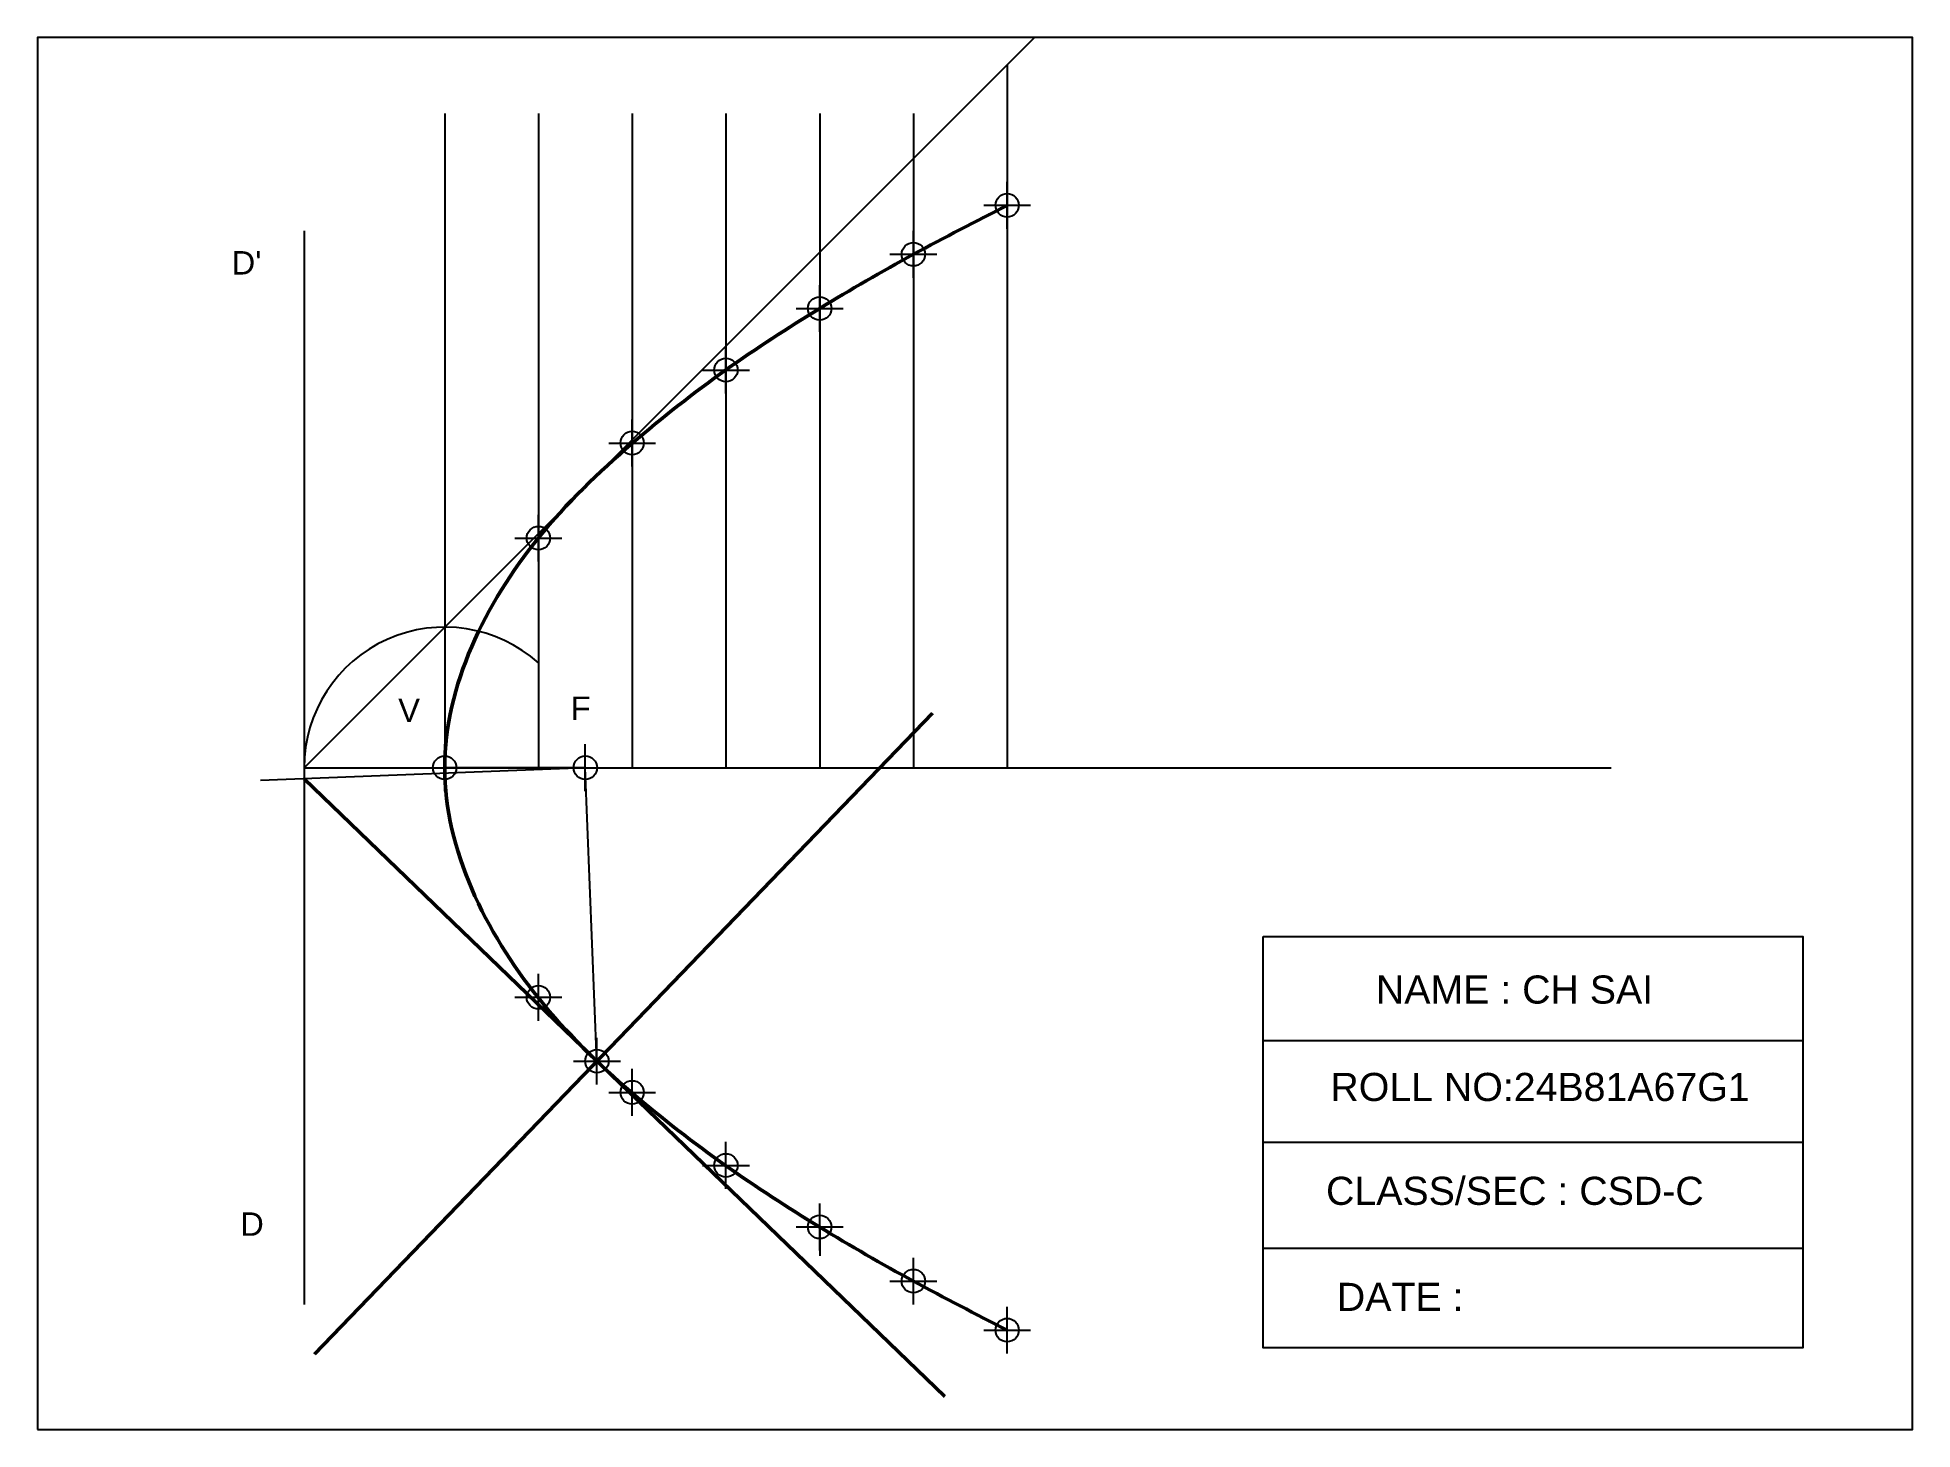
# Model space of a CAD drawing. Header units: millimetres. Extents: x 0 to 3373, y -12 to 340.
# Drawn here: x 985.4 to 1385.4, y 3.1 to 300.1 of the extents above; entities that cross this region are included whole.
import ezdxf

# ---------------------------------------------------------------- set-up
doc = ezdxf.new("R2010")
doc.units = ezdxf.units.MM
doc.header["$PDMODE"] = 34
doc.header["$PDSIZE"] = 5
doc.styles.get("Standard").update_dxf_attribs({"font": 'arial.ttf'})

msp = doc.modelspace()

# ---------------------------------------------------------------- texts
for s, height, p in [("D'", 5, (1026.84, 249.52)), ('V', 5, (1062.38, 154.03)), ('F', 5, (1099.15, 154.48)), ('NAME : CH SAI', 6, (1270.96, 93.96)), ('ROLL NO:24B81A67G1', 6, (1261.25, 73.18)), ('CLASS/SEC : CSD-C', 6, (1260.32, 51.02)), ('D', 5, (1028.67, 44.42)), ('DATE : ', 6, (1262.63, 28.39))]:
    msp.add_text(s, height=height).set_placement(p)

# ---------------------------------------------------------------- linework, layer by layer
for p, q in [((1042.3, 144.29), (1198.1, 300.09)), ((1192.3, 294.29), (1192.3, 144.29)), ((1072.3, 283.87), (1072.3, 144.29)), ((1092.3, 283.87), (1092.3, 144.29)), ((1112.3, 283.87), (1112.3, 144.29)), ((1132.3, 283.87), (1132.3, 144.29)), ((1152.3, 283.87), (1152.3, 144.29)), ((1172.3, 283.87), (1172.3, 144.29)), ((1042.3, 258.82), (1042.3, 29.77)), ((1102.3, 144.29), (1033.01, 141.55)), ((1042.3, 144.29), (1102.3, 144.29)), ((1102.3, 144.29), (1072.3, 144.29)), ((1102.3, 144.29), (1072.3, 144.26)), ((1072.3, 144.26), (1072.3, 144.26)), ((1072.3, 144.26), (1072.3, 144.26)), ((1072.3, 144.26), (1072.3, 144.26)), ((1072.3, 144.26), (1072.3, 144.26)), ((1072.3, 144.26), (1072.3, 144.26)), ((1072.3, 144.26), (1072.3, 144.26)), ((1102.3, 144.29), (1102.3, 144.29)), ((1102.3, 144.29), (1321.12, 144.29)), ((1104.78, 81.68), (1102.3, 144.29)), ((1246.91, 86.11), (1362.03, 86.11)), ((1246.91, 64.41), (1362.03, 64.41)), ((1152.3, 46.28), (1152.3, 40.17)), ((1246.91, 41.78), (1362.03, 41.78))]:
    msp.add_line(p, q)
at = {"lineweight": 50}
for p, q in [((1044.54, 19.2), (1176.34, 155.9)), ((1042.3, 141.91), (1179, 10.12))]:
    msp.add_line(p, q, dxfattribs=at)
for points in [[(985.43, 3.09), (1385.43, 3.09), (1385.43, 300.09), (985.43, 300.09)], [(1246.91, 108.27), (1362.03, 108.27), (1362.03, 20.54), (1246.91, 20.54)]]:
    msp.add_lwpolyline(points, close=True)
msp.add_arc((1072.3, 144.29), 30, 48.1897, 180)
msp.add_spline([(1192.3, 264.26), (1172.3, 253.83), (1152.3, 242.27), (1132.3, 229.16), (1112.3, 213.47), (1092.3, 193.32), (1072.3, 144.29), (1092.3, 95.16), (1112.3, 74.9), (1132.3, 59.38), (1152.3, 46.28), (1172.3, 34.75), (1192.3, 24.29)], degree=3, dxfattribs=at)
for p in [(1192.3, 264.29), (1172.3, 253.84), (1152.3, 242.27), (1132.3, 229.14), (1112.3, 213.57), (1092.3, 193.28), (1072.3, 144.29), (1102.3, 144.29), (1092.3, 95.3), (1112.3, 75.01), (1132.3, 59.44), (1152.3, 46.31), (1172.3, 34.75), (1192.3, 24.29)]:
    msp.add_point(p)
at = {"color": 2}
msp.add_point((1104.78, 81.68), dxfattribs=at)

msp.set_redraw_order([(e.dxf.handle, doc.entitydb.next_handle()) for e in msp.query("TEXT MTEXT ATTDEF DIMENSION ARC_DIMENSION")])  # texts and dimensions are drawn at this point

doc.saveas('drawing.dxf')
